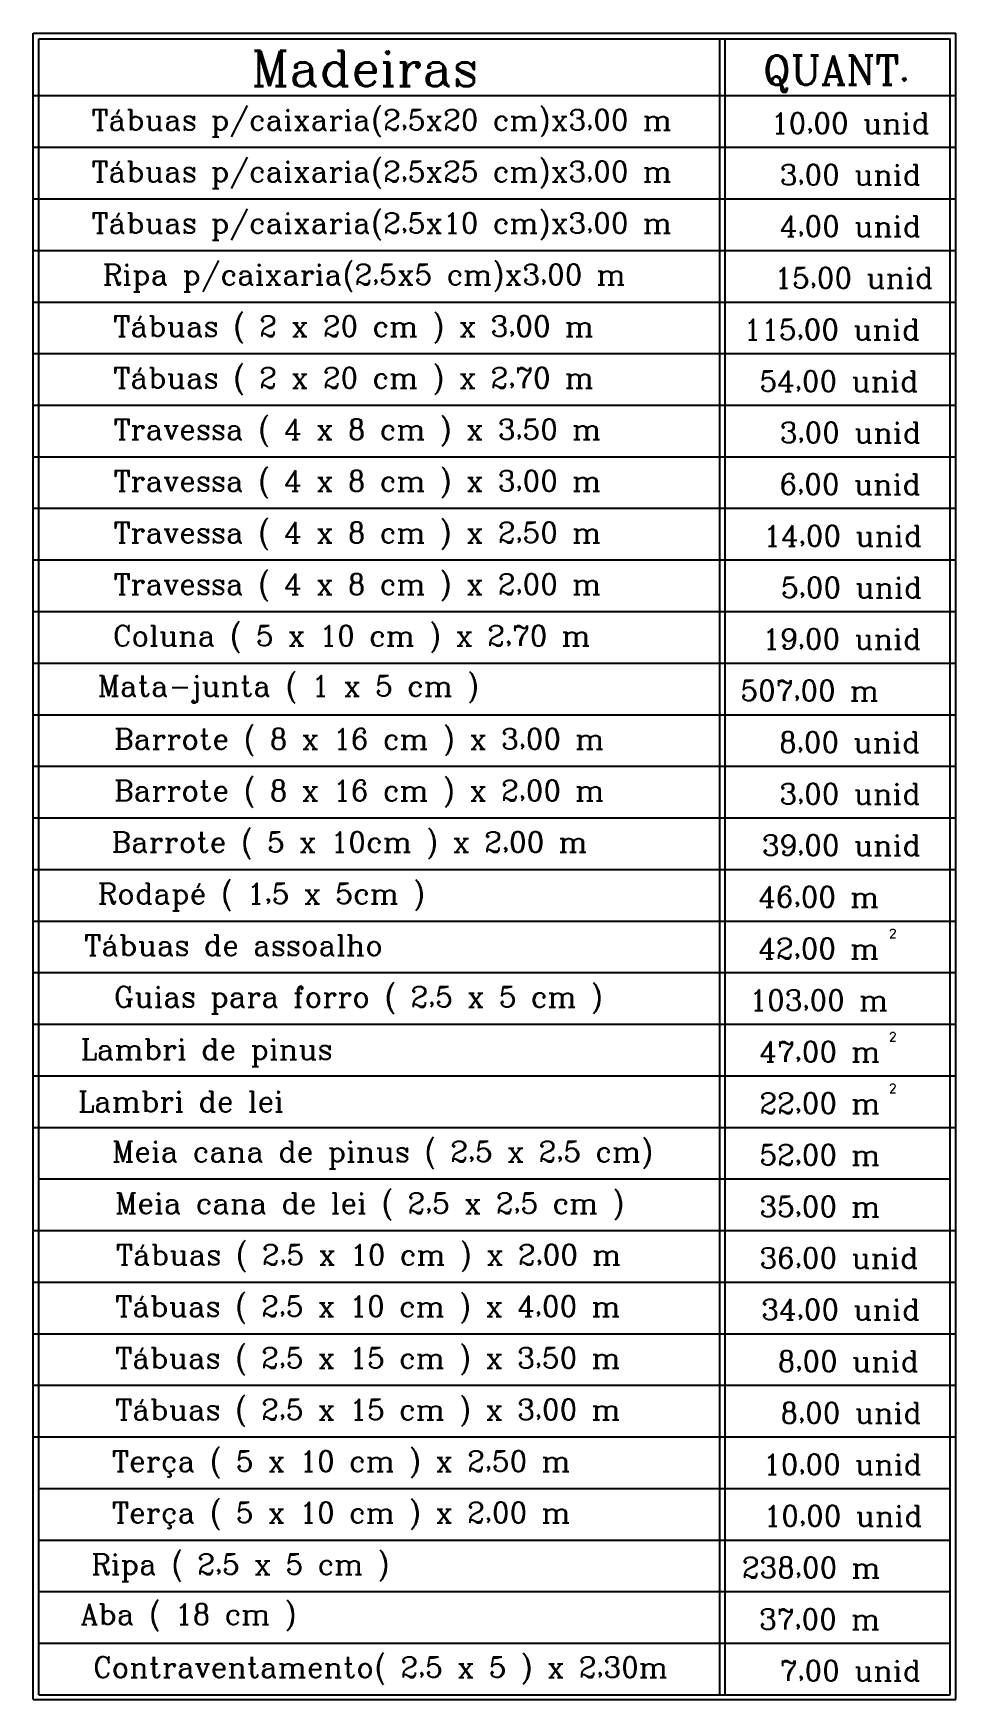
# Model space of a CAD drawing. Extents: x -83.9 to 10.5, y -11.8 to 33.6.
# Drawn here: x 7.35 to 10.48, y 23.66 to 29.32 of the extents above; entities that cross this region are included whole.
import ezdxf
from ezdxf.enums import TextEntityAlignment as Align

# ---------------------------------------------------------------- set-up
doc = ezdxf.new("R2010")
doc.units = 0
doc.layers.add('DIM', color=244, linetype='CONTINUOUS')
doc.layers.add('EQUIPAMENTOS', color=1, linetype='CONTINUOUS')
doc.styles.add('ROMANC', font='romanc.shx', dxfattribs={"height": 0.08})

msp = doc.modelspace()

# ---------------------------------------------------------------- texts
at = {"layer": 'DIM', "color": 1, "linetype": 'CONTINUOUS', "style": 'ROMANC'}
for s, height, p in [('Madeiras', 0.12, (8.472, 29.1994)), ('QUANT.', 0.1, (10.0731, 29.1815))]:
    msp.add_text(s, height=height, dxfattribs=at).set_placement(p, align=Align.MIDDLE)
at = {"layer": 'DIM', "color": 30, "linetype": 'CONTINUOUS', "style": 'ROMANC'}
for s, height, p in [('Tábuas p/caixaria(2,5x20 cm)x3,00 m', 0.07, (8.5293, 29.0196)), ('10,00 unid', 0.07, (10.1216, 29.0134)), ('Tábuas p/caixaria(2,5x25 cm)x3,00 m', 0.07, (8.5293, 28.8444)), ('3,00 unid', 0.07, (10.1216, 28.8382)), ('Tábuas p/caixaria(2,5x10 cm)x3,00 m', 0.07, (8.5293, 28.6691)), ('4,00 unid', 0.07, (10.1216, 28.6629)), ('Ripa p/caixaria(2,5x5 cm)x3,00 m', 0.07, (8.4701, 28.4939)), ('15,00 unid', 0.07, (10.1332, 28.4877)), ('Tábuas ( 2 x 20 cm ) x 3,00 m', 0.07, (8.4342, 28.3187)), ('115,00 unid', 0.07, (10.0587, 28.3125)), ('Tábuas ( 2 x 20 cm ) x 2,70 m', 0.07, (8.4342, 28.1434)), ('54,00 unid', 0.07, (10.0826, 28.1372)), ('Travessa ( 4 x 8 cm ) x 3,50 m', 0.07, (8.4468, 27.9682)), ('3,00 unid', 0.07, (10.1216, 27.962)), ('Travessa ( 4 x 8 cm ) x 3,00 m', 0.07, (8.4468, 27.7929)), ('6,00 unid', 0.07, (10.1209, 27.7868)), ('Travessa ( 4 x 8 cm ) x 2,50 m', 0.07, (8.4468, 27.6177)), ('14,00 unid', 0.07, (10.0957, 27.6115)), ('Travessa ( 4 x 8 cm ) x 2,00 m', 0.07, (8.4468, 27.4425)), ('5,00 unid', 0.07, (10.1257, 27.4363)), ('Coluna ( 5 x 10 cm ) x 2,70 m', 0.07, (8.4275, 27.2672)), ('19,00 unid', 0.07, (10.0926, 27.261)), ('Mata-junta ( 1 x 5 cm )', 0.07, (8.2129, 27.0967)), ('507,00 m', 0.07, (9.9832, 27.0858)), ('Barrote ( 8 x 16 cm ) x 3,00 m', 0.07, (8.4531, 26.9168)), ('8,00 unid', 0.07, (10.1191, 26.9106)), ('Barrote ( 8 x 16 cm ) x 2,00 m', 0.07, (8.4531, 26.7415)), ('3,00 unid', 0.07, (10.1203, 26.7353)), ('Barrote ( 5 x 10cm ) x 2,00 m', 0.07, (8.4202, 26.5663)), ('39,00 unid', 0.07, (10.0909, 26.5601)), ('Rodapé ( 1,5 x 5cm ) ', 0.07, (8.1452, 26.391)), ('46,00 m', 0.07, (10.0141, 26.3849)), ('2', 0.03, (10.2655, 26.2604)), ('Tábuas de assoalho', 0.07, (8.0262, 26.2205)), ('42,00 m', 0.07, (10.0141, 26.2096)), ('Guias para forro ( 2,5 x 5 cm ) ', 0.07, (8.4743, 26.0406)), ('103,00 m', 0.07, (10.0141, 26.0344)), ('Lambri de pinus', 0.07, (7.9348, 25.8557)), ('47,00 m', 0.07, (10.0177, 25.8591)), ('2', 0.03, (10.2655, 25.91)), ('Lambri de lei', 0.07, (7.8476, 25.6901)), ('22,00 m', 0.07, (10.0177, 25.6839)), ('2', 0.03, (10.2655, 25.7347)), ('Meia cana de pinus ( 2,5 x 2,5 cm)', 0.07, (8.5329, 25.5149)), ('52,00 m', 0.07, (10.0177, 25.5087)), ('Meia cana de lei ( 2,5 x 2,5 cm )', 0.07, (8.4894, 25.3396)), ('35,00 m', 0.07, (10.0177, 25.3334)), ('Tábuas ( 2,5 x 10 cm ) x 2,00 m', 0.07, (8.4851, 25.1644)), ('36,00 unid', 0.07, (10.0826, 25.1582)), ('Tábuas ( 2,5 x 10 cm ) x 4,00 m', 0.07, (8.4827, 24.9891)), ('34,00 unid', 0.07, (10.0888, 24.983)), ('Tábuas ( 2,5 x 15 cm ) x 3,50 m', 0.07, (8.4827, 24.8139)), ('8,00 unid', 0.07, (10.1143, 24.8077)), ('Tábuas ( 2,5 x 15 cm ) x 3,00 m', 0.07, (8.4827, 24.6387)), ('8,00 unid', 0.07, (10.1237, 24.6325)), ('Terça ( 5 x 10 cm ) x 2,50 m', 0.07, (8.3921, 24.4634)), ('10,00 unid', 0.07, (10.0947, 24.4572)), ('Terça ( 5 x 10 cm ) x 2,00 m', 0.07, (8.3921, 24.2882)), ('10,00 unid', 0.07, (10.0968, 24.282)), ('Ripa ( 2,5 x 5 cm )', 0.07, (8.0499, 24.113)), ('238,00 m', 0.07, (9.9883, 24.1068)), ('Aba ( 18 cm )', 0.07, (7.8735, 23.9434)), ('37,00 m', 0.07, (10.0169, 23.9315)), ('Contraventamento( 2,5 x 5 ) x 2,30m', 0.07, (8.5253, 23.7632)), ('7,00 unid', 0.07, (10.1215, 23.7563))]:
    msp.add_text(s, height=height, dxfattribs=at).set_placement(p, align=Align.MIDDLE)

# ---------------------------------------------------------------- linework, layer by layer
at = {"layer": 'EQUIPAMENTOS', "linetype": 'CONTINUOUS'}
for p, q in [((7.3457, 29.3184), (10.4791, 29.3184)), ((7.3457, 23.6578), (7.3457, 29.3184)), ((7.3644, 29.2998), (10.4604, 29.2998)), ((7.3644, 23.6743), (7.3644, 29.2998)), ((9.6777, 23.6743), (9.6777, 29.2998)), ((9.6963, 23.6743), (9.6963, 29.2998)), ((10.4604, 23.6743), (10.4604, 29.2998)), ((10.4791, 23.6578), (10.4791, 29.3184)), ((7.3457, 29.1067), (10.4791, 29.1067)), ((7.3457, 28.9314), (10.4791, 28.9314)), ((7.3457, 28.7562), (10.4791, 28.7562)), ((7.3457, 28.7562), (10.4791, 28.7562)), ((7.3457, 28.581), (10.4791, 28.581)), ((7.3457, 28.4057), (10.4791, 28.4057)), ((7.3457, 28.2305), (10.4791, 28.2305)), ((7.3457, 28.0553), (10.4791, 28.0553)), ((7.3457, 27.88), (10.4791, 27.88)), ((7.3457, 27.7048), (10.4791, 27.7048)), ((7.3457, 27.5295), (10.4791, 27.5295)), ((7.3457, 27.3543), (10.4791, 27.3543)), ((7.3457, 27.1791), (10.4791, 27.1791)), ((7.3457, 27.0038), (10.4791, 27.0038)), ((7.3457, 26.8286), (10.4791, 26.8286)), ((7.3457, 26.6534), (10.4791, 26.6534)), ((7.3457, 26.6534), (10.4791, 26.6534)), ((7.3457, 26.4781), (10.4791, 26.4781)), ((7.3457, 26.3029), (10.4791, 26.3029)), ((7.3457, 26.1276), (10.4791, 26.1276)), ((7.3457, 25.9524), (10.4791, 25.9524)), ((7.3457, 25.7772), (10.4791, 25.7772)), ((7.3457, 25.6019), (10.4791, 25.6019)), ((7.3644, 25.4267), (10.4604, 25.4267)), ((7.3457, 25.2515), (10.4791, 25.2515)), ((7.3457, 25.0762), (10.4791, 25.0762)), ((7.3457, 24.901), (10.4791, 24.901)), ((7.3457, 24.7257), (10.4791, 24.7257)), ((7.3457, 24.5505), (10.4791, 24.5505)), ((7.3644, 24.3753), (10.4604, 24.3753)), ((7.3644, 24.2), (10.4604, 24.2)), ((7.3644, 24.0248), (10.4604, 24.0248)), ((7.3644, 23.8496), (10.4604, 23.8496)), ((7.3644, 23.6743), (10.4604, 23.6743)), ((7.3457, 23.6578), (10.4791, 23.6578))]:
    msp.add_line(p, q, dxfattribs=at)

msp.set_redraw_order([(e.dxf.handle, doc.entitydb.next_handle()) for e in msp.query("TEXT MTEXT ATTDEF DIMENSION ARC_DIMENSION")])  # texts and dimensions are drawn at this point

doc.saveas('drawing.dxf')
